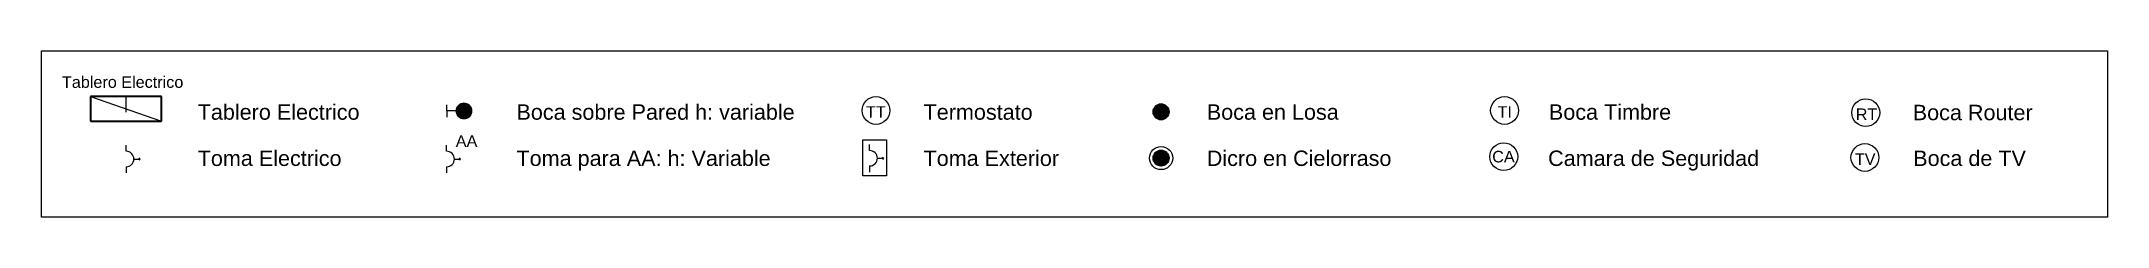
# Model space of a CAD drawing. Header units: metres. Extents: x -1.5 to 31.4, y -9.2 to 10.9.
# Drawn here: x 18.06 to 31.44, y 2.68 to 3.76 of the extents above; entities that cross this region are included whole.
import ezdxf

# ---------------------------------------------------------------- set-up
doc = ezdxf.new("R2010")
doc.units = ezdxf.units.M
doc.linetypes.add('Trazo', pattern=[0.0023, 0.0015, -0.0008])
for name, color, linetype, lineweight in [('A-DETL-GENF', 7, 'Continuous', 18), ('A-DETL-MEDM', 7, 'Continuous', 35), ('A-DETL-THIN', 7, 'Continuous', 18), ('G-ANNO-TEXT', 7, 'Continuous', 9)]:
    doc.layers.add(name, color=color, linetype=linetype, lineweight=lineweight)
doc.layers.add('A-DETL-HDLN', color=94, linetype='Trazo', lineweight=18, true_color=0x00a600)
doc.styles.add('Arial_3', font='arial.ttf', dxfattribs={"height": 0.075})
doc.styles.add('Arial_4', font='arial.ttf', dxfattribs={"height": 0.1})

msp = doc.modelspace()

# ---------------------------------------------------------------- texts
at = {"layer": 'G-ANNO-TEXT', "color": 1, "true_color": 0xff0000, "attachment_point": 1}
for s, insert, char_height, width, style in [('Tablero Electrico', (18.193, 3.595), 0.075, 0.94198, 'Arial_3'), ('Tablero Electrico', (19.072, 3.413), 0.1, 1.30274, 'Arial_4'), ('Boca sobre Pared h: variable', (21.136, 3.413), 0.1, 2.24072, 'Arial_4'), ('TT', (23.399, 3.401), 0.075, 0.15232, 'Arial_3'), ('Termostato', (23.772, 3.413), 0.1, 0.87384, 'Arial_4'), ('Boca en Losa', (25.606, 3.413), 0.1, 1.06224, 'Arial_4'), ('TI', (27.489, 3.401), 0.075, 0.11224, 'Arial_3'), ('Boca Timbre', (27.821, 3.413), 0.1, 0.98207, 'Arial_4'), ('RT', (29.808, 3.386), 0.075, 0.16835, 'Arial_3'), ('Boca Router', (30.177, 3.41), 0.1, 0.96202, 'Arial_4'), ('AA', (20.743, 3.212), 0.075, 0.16835, 'Arial_3'), ('Toma Electrico', (19.072, 3.113), 0.1, 1.15844, 'Arial_4'), ('Toma para AA: h: Variable', (21.136, 3.113), 0.1, 2.04029, 'Arial_4'), ('Toma Exterior', (23.772, 3.113), 0.1, 1.08629, 'Arial_4'), ('Dicro en Cielorraso', (25.606, 3.113), 0.1, 1.48312, 'Arial_4'), ('CA', (27.454, 3.111), 0.075, 0.17637, 'Arial_3'), ('Camara de Seguridad', (27.816, 3.113), 0.1, 1.69156, 'Arial_4'), ('TV', (29.802, 3.095), 0.075, 0.16034, 'Arial_3'), ('Boca de TV', (30.18, 3.113), 0.1, 0.90591, 'Arial_4')]:
    msp.add_mtext(s, dxfattribs=dict(at, insert=insert, char_height=char_height, width=width, style=style))

# ---------------------------------------------------------------- hatches: boundary and pattern name
at = {"layer": 'A-DETL-GENF', "true_color": 0xff0000}
for points in [[(20.796, 3.32), (20.808, 3.321), (20.821, 3.326), (20.831, 3.334), (20.839, 3.345), (20.844, 3.357), (20.846, 3.37), (20.844, 3.383), (20.839, 3.395), (20.831, 3.405), (20.821, 3.413), (20.808, 3.418), (20.796, 3.42), (20.783, 3.418), (20.771, 3.413), (20.76, 3.405), (20.752, 3.395), (20.747, 3.383), (20.746, 3.37), (20.747, 3.357), (20.752, 3.345), (20.76, 3.334), (20.771, 3.326), (20.783, 3.321)], [(25.31, 3.314), (25.323, 3.316), (25.335, 3.321), (25.346, 3.329), (25.354, 3.339), (25.359, 3.351), (25.36, 3.364), (25.359, 3.377), (25.354, 3.389), (25.346, 3.4), (25.335, 3.408), (25.323, 3.413), (25.31, 3.414), (25.297, 3.413), (25.285, 3.408), (25.275, 3.4), (25.267, 3.389), (25.262, 3.377), (25.26, 3.364), (25.262, 3.351), (25.267, 3.339), (25.275, 3.329), (25.285, 3.321), (25.297, 3.316)], [(25.31, 3.014), (25.323, 3.016), (25.335, 3.021), (25.346, 3.029), (25.354, 3.039), (25.359, 3.051), (25.36, 3.064), (25.359, 3.077), (25.354, 3.089), (25.346, 3.1), (25.335, 3.108), (25.323, 3.113), (25.31, 3.114), (25.297, 3.113), (25.285, 3.108), (25.275, 3.1), (25.267, 3.089), (25.262, 3.077), (25.26, 3.064), (25.262, 3.051), (25.267, 3.039), (25.275, 3.029), (25.285, 3.021), (25.297, 3.016)]]:
    msp.add_hatch(color=1, dxfattribs=at).paths.add_polyline_path(points)

# ---------------------------------------------------------------- linework, layer by layer
at = {"layer": 'A-DETL-HDLN', "color": 1, "true_color": 0xff0000}
msp.add_line((18.607, 3.463), (18.607, 3.303), dxfattribs=at)
at = {"layer": 'A-DETL-MEDM', "color": 1, "true_color": 0xff0000}
for p, q in [((18.377, 3.463), (18.377, 3.303)), ((18.837, 3.463), (18.377, 3.463)), ((18.837, 3.303), (18.837, 3.463)), ((18.377, 3.303), (18.837, 3.303))]:
    msp.add_line(p, q, dxfattribs=at)
for centre in [(25.31, 3.364), (25.31, 3.064)]:
    msp.add_circle(centre, 0.05, dxfattribs=at)
at = {"layer": 'A-DETL-THIN', "color": 1, "true_color": 0xff0000}
for p, q in [((18.06, 3.76), (31.439, 3.76)), ((18.06, 2.68), (18.06, 3.76)), ((31.439, 3.76), (31.439, 2.68)), ((18.377, 3.463), (18.837, 3.303)), ((20.686, 3.37), (20.686, 3.41)), ((20.746, 3.37), (20.686, 3.37)), ((20.686, 3.37), (20.686, 3.33)), ((18.609, 3.108), (18.609, 3.148)), ((20.684, 3.108), (20.684, 3.148)), ((23.378, 3.183), (23.533, 3.183)), ((23.378, 2.948), (23.378, 3.183)), ((23.423, 3.113), (23.423, 3.153)), ((23.533, 3.183), (23.533, 2.948)), ((18.609, 3.008), (18.609, 2.968)), ((18.659, 3.058), (18.699, 3.058)), ((18.699, 3.058), (18.692, 3.065)), ((18.699, 3.058), (18.692, 3.051)), ((20.684, 3.008), (20.684, 2.968)), ((20.734, 3.058), (20.774, 3.058)), ((20.774, 3.058), (20.767, 3.065)), ((20.774, 3.058), (20.767, 3.051)), ((23.533, 2.948), (23.378, 2.948)), ((23.423, 3.013), (23.423, 2.973)), ((23.473, 3.063), (23.513, 3.063)), ((23.513, 3.063), (23.506, 3.07)), ((23.513, 3.063), (23.506, 3.055)), ((31.439, 2.68), (18.06, 2.68))]:
    msp.add_line(p, q, dxfattribs=at)
for centre, radius in [((20.796, 3.37), 0.05), ((23.464, 3.373), 0.09), ((27.534, 3.373), 0.09), ((29.873, 3.359), 0.09), ((25.31, 3.064), 0.075), ((27.529, 3.073), 0.09), ((29.867, 3.068), 0.09)]:
    msp.add_circle(centre, radius, dxfattribs=at)
for centre, start, end in [((20.796, 3.37), 360, 180), ((20.796, 3.37), 180, 360), ((25.31, 3.364), 0, 180), ((25.31, 3.364), 180, 360), ((18.609, 3.058), 270, 90), ((20.684, 3.058), 270, 90), ((23.423, 3.063), 270, 90), ((25.31, 3.064), 0, 180), ((25.31, 3.064), 180, 360)]:
    msp.add_arc(centre, 0.05, start, end, dxfattribs=at)

msp.set_redraw_order([(e.dxf.handle, doc.entitydb.next_handle()) for e in msp.query("TEXT MTEXT ATTDEF DIMENSION ARC_DIMENSION")])  # texts and dimensions are drawn at this point

doc.saveas('drawing.dxf')
